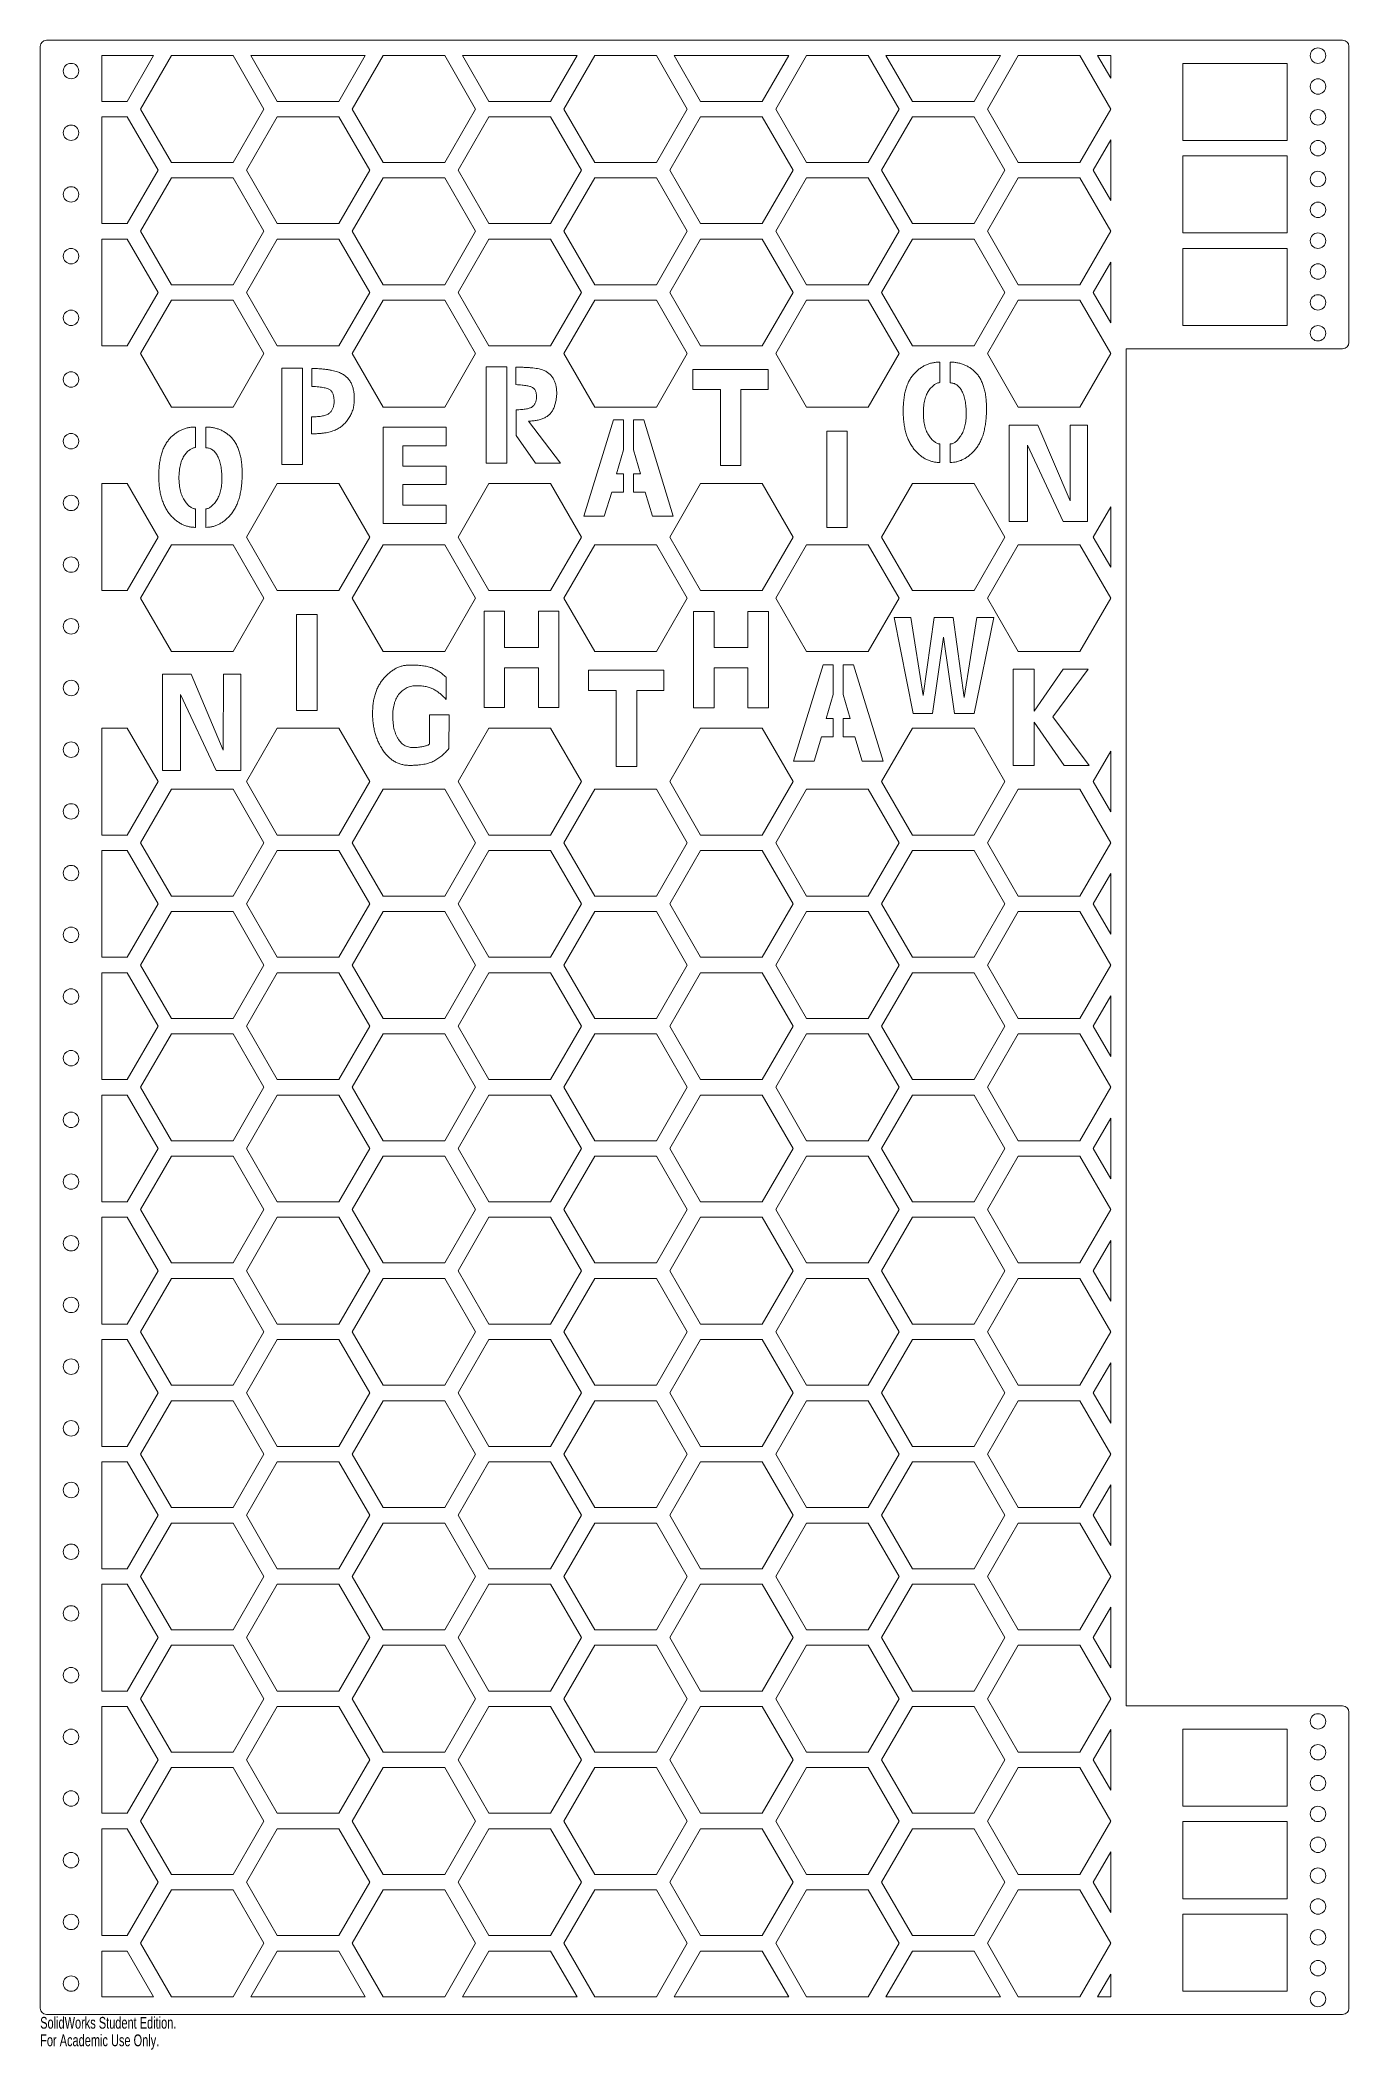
# Model space of a CAD drawing. Header units: inches. Extents: x -7.6 to 13.6, y -28 to 4.5.
import ezdxf

# ---------------------------------------------------------------- set-up
doc = ezdxf.new("R2010")
doc.units = ezdxf.units.IN
doc.header["$MEASUREMENT"] = 0
doc.styles.add('SLDTEXTSTYLE0', font='TXT', dxfattribs={"width": 0.7})

msp = doc.modelspace()

# ---------------------------------------------------------------- texts
at = {"color": 7, "linetype": 'Continuous', "char_height": 0.1903, "attachment_point": 1, "style": 'SLDTEXTSTYLE0'}
for s, insert in [('SolidWorks Student Edition.', (-7.585, -27.497)), ('For Academic Use Only.', (-7.585, -27.782))]:
    msp.add_mtext(s, dxfattribs=dict(at, insert=insert))

# ---------------------------------------------------------------- linework, layer by layer
at = {"color": 7, "linetype": 'Continuous', "lineweight": 15}
for p, q in [((-7.585, -27.357), (-7.585, 4.443)), ((13.536, 4.543), (-7.485, 4.543)), ((-5.746, 4.293), (-6.585, 4.293)), ((-6.585, 3.552), (-6.585, 4.293)), ((-6.174, 3.552), (-5.746, 4.293)), ((-5.457, 4.293), (-5.957, 3.427)), ((-4.457, 4.293), (-5.457, 4.293)), ((-3.957, 3.427), (-4.457, 4.293)), ((-4.169, 4.293), (-3.741, 3.552)), ((-2.313, 4.293), (-4.169, 4.293)), ((-2.741, 3.552), (-2.313, 4.293)), ((-2.024, 4.293), (-2.524, 3.427)), ((-1.024, 4.293), (-2.024, 4.293)), ((-0.524, 3.427), (-1.024, 4.293)), ((-0.736, 4.293), (-0.308, 3.552)), ((1.12, 4.293), (-0.736, 4.293)), ((0.692, 3.552), (1.12, 4.293)), ((1.409, 4.293), (0.909, 3.427)), ((2.409, 4.293), (1.409, 4.293)), ((2.909, 3.427), (2.409, 4.293)), ((2.697, 4.293), (3.125, 3.552)), ((4.553, 4.293), (2.697, 4.293)), ((4.125, 3.552), (4.553, 4.293)), ((4.842, 4.293), (4.342, 3.427)), ((5.842, 4.293), (4.842, 4.293)), ((6.342, 3.427), (5.842, 4.293)), ((6.13, 4.293), (6.558, 3.552)), ((7.986, 4.293), (6.13, 4.293)), ((7.558, 3.552), (7.986, 4.293)), ((8.275, 4.293), (7.775, 3.427)), ((9.275, 4.293), (8.275, 4.293)), ((9.775, 3.427), (9.275, 4.293)), ((9.563, 4.293), (9.775, 3.927)), ((9.775, 4.293), (9.563, 4.293)), ((9.775, 3.927), (9.775, 4.293)), ((13.636, -0.357), (13.636, 4.443)), ((12.636, 4.168), (10.942, 4.168)), ((10.942, 4.168), (10.942, 2.918)), ((12.636, 2.918), (12.636, 4.168)), ((-6.585, 3.552), (-6.174, 3.552)), ((-6.174, 3.302), (-6.585, 3.302)), ((-6.585, 1.57), (-6.585, 3.302)), ((-5.674, 2.436), (-6.174, 3.302)), ((-5.957, 3.427), (-5.457, 2.561)), ((-4.457, 2.561), (-3.957, 3.427)), ((-3.741, 3.302), (-4.241, 2.436)), ((-3.741, 3.552), (-2.741, 3.552)), ((-2.741, 3.302), (-3.741, 3.302)), ((-2.241, 2.436), (-2.741, 3.302)), ((-2.524, 3.427), (-2.024, 2.561)), ((-1.024, 2.561), (-0.524, 3.427)), ((-0.308, 3.302), (-0.808, 2.436)), ((-0.308, 3.552), (0.692, 3.552)), ((0.692, 3.302), (-0.308, 3.302)), ((1.192, 2.436), (0.692, 3.302)), ((0.909, 3.427), (1.409, 2.561)), ((2.409, 2.561), (2.909, 3.427)), ((3.125, 3.302), (2.625, 2.436)), ((3.125, 3.552), (4.125, 3.552)), ((4.125, 3.302), (3.125, 3.302)), ((4.625, 2.436), (4.125, 3.302)), ((4.342, 3.427), (4.842, 2.561)), ((5.842, 2.561), (6.342, 3.427)), ((6.558, 3.302), (6.058, 2.436)), ((6.558, 3.552), (7.558, 3.552)), ((7.558, 3.302), (6.558, 3.302)), ((8.058, 2.436), (7.558, 3.302)), ((7.775, 3.427), (8.275, 2.561)), ((9.275, 2.561), (9.775, 3.427)), ((9.775, 2.927), (9.491, 2.436)), ((9.775, 1.945), (9.775, 2.927)), ((10.942, 2.918), (12.636, 2.918)), ((12.636, 2.668), (10.942, 2.668)), ((10.942, 2.668), (10.942, 1.418)), ((12.636, 1.418), (12.636, 2.668)), ((-6.174, 1.57), (-5.674, 2.436)), ((-5.457, 2.311), (-5.957, 1.445)), ((-5.457, 2.561), (-4.457, 2.561)), ((-4.457, 2.311), (-5.457, 2.311)), ((-3.957, 1.445), (-4.457, 2.311)), ((-4.241, 2.436), (-3.741, 1.57)), ((-2.741, 1.57), (-2.241, 2.436)), ((-2.024, 2.311), (-2.524, 1.445)), ((-2.024, 2.561), (-1.024, 2.561)), ((-1.024, 2.311), (-2.024, 2.311)), ((-0.524, 1.445), (-1.024, 2.311)), ((-0.808, 2.436), (-0.308, 1.57)), ((0.692, 1.57), (1.192, 2.436)), ((1.409, 2.311), (0.909, 1.445)), ((1.409, 2.561), (2.409, 2.561)), ((2.409, 2.311), (1.409, 2.311)), ((2.909, 1.445), (2.409, 2.311)), ((2.625, 2.436), (3.125, 1.57)), ((4.125, 1.57), (4.625, 2.436)), ((4.842, 2.311), (4.342, 1.445)), ((4.842, 2.561), (5.842, 2.561)), ((5.842, 2.311), (4.842, 2.311)), ((6.342, 1.445), (5.842, 2.311)), ((6.058, 2.436), (6.558, 1.57)), ((7.558, 1.57), (8.058, 2.436)), ((8.275, 2.311), (7.775, 1.445)), ((8.275, 2.561), (9.275, 2.561)), ((9.275, 2.311), (8.275, 2.311)), ((9.775, 1.445), (9.275, 2.311)), ((9.491, 2.436), (9.775, 1.945)), ((-6.585, 1.57), (-6.174, 1.57)), ((-6.174, 1.32), (-6.585, 1.32)), ((-6.585, -0.412), (-6.585, 1.32)), ((-5.674, 0.454), (-6.174, 1.32)), ((-5.957, 1.445), (-5.457, 0.579)), ((-4.457, 0.579), (-3.957, 1.445)), ((-3.741, 1.32), (-4.241, 0.454)), ((-3.741, 1.57), (-2.741, 1.57)), ((-2.741, 1.32), (-3.741, 1.32)), ((-2.241, 0.454), (-2.741, 1.32)), ((-2.524, 1.445), (-2.024, 0.579)), ((-1.024, 0.579), (-0.524, 1.445)), ((-0.308, 1.32), (-0.808, 0.454)), ((-0.308, 1.57), (0.692, 1.57)), ((0.692, 1.32), (-0.308, 1.32)), ((1.192, 0.454), (0.692, 1.32)), ((0.909, 1.445), (1.409, 0.579)), ((2.409, 0.579), (2.909, 1.445)), ((3.125, 1.32), (2.625, 0.454)), ((3.125, 1.57), (4.125, 1.57)), ((4.125, 1.32), (3.125, 1.32)), ((4.625, 0.454), (4.125, 1.32)), ((4.342, 1.445), (4.842, 0.579)), ((5.842, 0.579), (6.342, 1.445)), ((6.558, 1.32), (6.058, 0.454)), ((6.558, 1.57), (7.558, 1.57)), ((7.558, 1.32), (6.558, 1.32)), ((8.058, 0.454), (7.558, 1.32)), ((7.775, 1.445), (8.275, 0.579)), ((9.275, 0.579), (9.775, 1.445)), ((10.942, 1.418), (12.636, 1.418)), ((12.636, 1.168), (10.942, 1.168)), ((10.942, 1.168), (10.942, -0.082)), ((12.636, -0.082), (12.636, 1.168)), ((9.775, 0.945), (9.491, 0.454)), ((9.775, -0.037), (9.775, 0.945)), ((-6.174, -0.412), (-5.674, 0.454)), ((-5.457, 0.329), (-5.957, -0.537)), ((-5.457, 0.579), (-4.457, 0.579)), ((-4.457, 0.329), (-5.457, 0.329)), ((-3.957, -0.537), (-4.457, 0.329)), ((-4.241, 0.454), (-3.741, -0.412)), ((-2.741, -0.412), (-2.241, 0.454)), ((-2.024, 0.329), (-2.524, -0.537)), ((-2.024, 0.579), (-1.024, 0.579)), ((-1.024, 0.329), (-2.024, 0.329)), ((-0.524, -0.537), (-1.024, 0.329)), ((-0.808, 0.454), (-0.308, -0.412)), ((0.692, -0.412), (1.192, 0.454)), ((1.409, 0.329), (0.909, -0.537)), ((1.409, 0.579), (2.409, 0.579)), ((2.409, 0.329), (1.409, 0.329)), ((2.909, -0.537), (2.409, 0.329)), ((2.625, 0.454), (3.125, -0.412)), ((4.125, -0.412), (4.625, 0.454)), ((4.842, 0.329), (4.342, -0.537)), ((4.842, 0.579), (5.842, 0.579)), ((5.842, 0.329), (4.842, 0.329)), ((6.342, -0.537), (5.842, 0.329)), ((6.058, 0.454), (6.558, -0.412)), ((7.558, -0.412), (8.058, 0.454)), ((8.275, 0.329), (7.775, -0.537)), ((8.275, 0.579), (9.275, 0.579)), ((9.275, 0.329), (8.275, 0.329)), ((9.775, -0.537), (9.275, 0.329)), ((9.491, 0.454), (9.775, -0.037)), ((10.942, -0.082), (12.636, -0.082)), ((-6.585, -0.412), (-6.174, -0.412)), ((-5.957, -0.537), (-5.457, -1.403)), ((-4.457, -1.403), (-3.957, -0.537)), ((-3.741, -0.412), (-2.741, -0.412)), ((-2.524, -0.537), (-2.024, -1.403)), ((-1.024, -1.403), (-0.524, -0.537)), ((-0.308, -0.412), (0.692, -0.412)), ((0.909, -0.537), (1.409, -1.403)), ((2.409, -1.403), (2.909, -0.537)), ((3.125, -0.412), (4.125, -0.412)), ((4.342, -0.537), (4.842, -1.403)), ((5.842, -1.403), (6.342, -0.537)), ((6.558, -0.412), (7.558, -0.412)), ((7.775, -0.537), (8.275, -1.403)), ((9.275, -1.403), (9.775, -0.537)), ((10.025, -0.457), (13.536, -0.457)), ((10.025, -0.457), (10.025, -22.457)), ((-3.666, -2.334), (-3.666, -0.773)), ((-3.666, -0.773), (-3.333, -0.773)), ((-3.333, -0.773), (-3.333, -2.334)), ((-3.181, -1.07), (-3.181, -0.776)), ((-0.351, -0.751), (-0.018, -0.751)), ((-0.351, -2.311), (-0.351, -0.751)), ((-0.018, -0.751), (-0.018, -2.311)), ((0.129, -1.039), (0.129, -0.758)), ((2.999, -0.792), (4.22, -0.792)), ((2.999, -1.117), (2.999, -0.792)), ((4.22, -0.792), (4.22, -1.117)), ((7.006, -0.675), (7.006, -1.007)), ((7.17, -1.012), (7.17, -0.675)), ((3.446, -1.117), (2.999, -1.117)), ((3.446, -2.352), (3.446, -1.117)), ((3.778, -1.117), (3.778, -2.352)), ((4.22, -1.117), (3.778, -1.117)), ((-5.457, -1.403), (-4.457, -1.403)), ((-3.186, -1.838), (-3.186, -1.562)), ((-2.024, -1.403), (-1.024, -1.403)), ((0.131, -1.865), (0.131, -1.446)), ((1.231, -3.174), (1.711, -1.613)), ((1.409, -1.403), (2.409, -1.403)), ((1.711, -1.613), (1.872, -1.613)), ((1.872, -1.613), (1.872, -2.095)), ((2.036, -2.097), (2.036, -1.613)), ((2.036, -1.613), (2.205, -1.613)), ((2.205, -1.613), (2.682, -3.174)), ((4.842, -1.403), (5.842, -1.403)), ((8.275, -1.403), (9.275, -1.403)), ((-5.065, -1.727), (-5.065, -2.059)), ((-4.901, -2.064), (-4.901, -1.727)), ((-2.021, -1.729), (-1.003, -1.729)), ((-2.021, -3.289), (-2.021, -1.729)), ((-1.003, -1.729), (-1.003, -2.032)), ((0.447, -2.311), (0.131, -1.865)), ((0.335, -1.631), (0.854, -2.311)), ((5.169, -1.794), (5.501, -1.794)), ((5.169, -3.354), (5.169, -1.794)), ((5.501, -1.794), (5.501, -3.354)), ((8.13, -1.696), (8.594, -1.696)), ((8.13, -3.256), (8.13, -1.696)), ((8.594, -1.696), (9.116, -2.922)), ((9.116, -2.922), (9.118, -1.696)), ((9.118, -1.696), (9.399, -1.696)), ((9.399, -1.696), (9.399, -3.256)), ((-1.703, -2.032), (-1.703, -2.363)), ((-1.003, -2.032), (-1.703, -2.032)), ((1.872, -2.095), (1.758, -2.486)), ((2.148, -2.486), (2.036, -2.097)), ((7.006, -2.002), (7.006, -2.301)), ((7.17, -2.301), (7.17, -2.002)), ((8.425, -2.021), (8.425, -3.256)), ((9.001, -3.256), (8.425, -2.021)), ((-3.333, -2.334), (-3.666, -2.334)), ((-1.703, -2.363), (-1.003, -2.363)), ((-1.003, -2.363), (-1.003, -2.661)), ((-0.018, -2.311), (-0.351, -2.311)), ((0.854, -2.311), (0.447, -2.311)), ((1.758, -2.486), (1.872, -2.486)), ((1.872, -2.486), (1.872, -2.783)), ((2.036, -2.486), (2.148, -2.486)), ((2.036, -2.783), (2.036, -2.486)), ((3.778, -2.352), (3.446, -2.352)), ((-6.174, -2.644), (-6.585, -2.644)), ((-6.585, -4.376), (-6.585, -2.644)), ((-5.674, -3.51), (-6.174, -2.644)), ((-3.741, -2.644), (-4.241, -3.51)), ((-2.741, -2.644), (-3.741, -2.644)), ((-2.241, -3.51), (-2.741, -2.644)), ((-1.703, -2.661), (-1.703, -2.992)), ((-1.003, -2.661), (-1.703, -2.661)), ((-0.308, -2.644), (-0.808, -3.51)), ((0.692, -2.644), (-0.308, -2.644)), ((1.192, -3.51), (0.692, -2.644)), ((1.683, -2.783), (1.563, -3.174)), ((1.872, -2.783), (1.683, -2.783)), ((2.226, -2.783), (2.036, -2.783)), ((2.343, -3.174), (2.226, -2.783)), ((3.125, -2.644), (2.625, -3.51)), ((4.125, -2.644), (3.125, -2.644)), ((4.625, -3.51), (4.125, -2.644)), ((6.558, -2.644), (6.058, -3.51)), ((7.558, -2.644), (6.558, -2.644)), ((8.058, -3.51), (7.558, -2.644)), ((-5.065, -3.054), (-5.065, -3.354)), ((-4.901, -3.354), (-4.901, -3.054)), ((-1.703, -2.992), (-1.003, -2.992)), ((-1.003, -2.992), (-1.003, -3.289)), ((1.563, -3.174), (1.231, -3.174)), ((2.682, -3.174), (2.343, -3.174)), ((8.425, -3.256), (8.13, -3.256)), ((9.399, -3.256), (9.001, -3.256)), ((9.775, -3.019), (9.491, -3.51)), ((9.775, -4.001), (9.775, -3.019)), ((-6.174, -4.376), (-5.674, -3.51)), ((-4.241, -3.51), (-3.741, -4.376)), ((-2.741, -4.376), (-2.241, -3.51)), ((-1.003, -3.289), (-2.021, -3.289)), ((-0.808, -3.51), (-0.308, -4.376)), ((0.692, -4.376), (1.192, -3.51)), ((2.625, -3.51), (3.125, -4.376)), ((4.125, -4.376), (4.625, -3.51)), ((5.501, -3.354), (5.169, -3.354)), ((6.058, -3.51), (6.558, -4.376)), ((7.558, -4.376), (8.058, -3.51)), ((9.491, -3.51), (9.775, -4.001)), ((-5.457, -3.635), (-5.957, -4.501)), ((-4.457, -3.635), (-5.457, -3.635)), ((-3.957, -4.501), (-4.457, -3.635)), ((-2.024, -3.635), (-2.524, -4.501)), ((-1.024, -3.635), (-2.024, -3.635)), ((-0.524, -4.501), (-1.024, -3.635)), ((1.409, -3.635), (0.909, -4.501)), ((2.409, -3.635), (1.409, -3.635)), ((2.909, -4.501), (2.409, -3.635)), ((4.842, -3.635), (4.342, -4.501)), ((5.842, -3.635), (4.842, -3.635)), ((6.342, -4.501), (5.842, -3.635)), ((8.275, -3.635), (7.775, -4.501)), ((9.275, -3.635), (8.275, -3.635)), ((9.775, -4.501), (9.275, -3.635)), ((-6.585, -4.376), (-6.174, -4.376)), ((-5.957, -4.501), (-5.457, -5.367)), ((-4.457, -5.367), (-3.957, -4.501)), ((-3.741, -4.376), (-2.741, -4.376)), ((-2.524, -4.501), (-2.024, -5.367)), ((-1.024, -5.367), (-0.524, -4.501)), ((-0.308, -4.376), (0.692, -4.376)), ((0.909, -4.501), (1.409, -5.367)), ((2.409, -5.367), (2.909, -4.501)), ((3.125, -4.376), (4.125, -4.376)), ((4.342, -4.501), (4.842, -5.367)), ((5.842, -5.367), (6.342, -4.501)), ((6.558, -4.376), (7.558, -4.376)), ((7.775, -4.501), (8.275, -5.367)), ((9.275, -5.367), (9.775, -4.501)), ((-3.429, -4.763), (-3.096, -4.763)), ((-3.429, -6.323), (-3.429, -4.763)), ((-3.096, -4.763), (-3.096, -6.323)), ((-0.387, -6.274), (-0.387, -4.714)), ((-0.387, -4.714), (-0.054, -4.714)), ((-0.054, -4.714), (-0.054, -5.299)), ((0.494, -4.714), (0.826, -4.714)), ((0.494, -5.299), (0.494, -4.714)), ((0.826, -4.714), (0.826, -6.274)), ((3.01, -6.276), (3.01, -4.716)), ((3.01, -4.716), (3.342, -4.716)), ((3.342, -4.716), (3.342, -5.301)), ((3.891, -4.716), (4.223, -4.716)), ((3.891, -5.301), (3.891, -4.716)), ((4.223, -4.716), (4.223, -6.276)), ((6.263, -4.812), (6.536, -4.812)), ((6.573, -6.373), (6.263, -4.812)), ((6.536, -4.812), (6.731, -6.08)), ((6.731, -6.08), (6.91, -4.812)), ((6.91, -4.812), (7.221, -4.812)), ((7.221, -4.812), (7.398, -6.113)), ((7.398, -6.113), (7.601, -4.812)), ((7.877, -4.812), (7.56, -6.373)), ((7.601, -4.812), (7.877, -4.812)), ((7.063, -5.135), (6.886, -6.373)), ((7.242, -6.373), (7.063, -5.135)), ((-5.457, -5.367), (-4.457, -5.367)), ((-2.024, -5.367), (-1.024, -5.367)), ((-0.054, -5.299), (0.494, -5.299)), ((1.409, -5.367), (2.409, -5.367)), ((3.342, -5.301), (3.891, -5.301)), ((4.842, -5.367), (5.842, -5.367)), ((8.275, -5.367), (9.275, -5.367)), ((-5.603, -5.735), (-5.139, -5.735)), ((-5.603, -7.296), (-5.603, -5.735)), ((-5.139, -5.735), (-4.618, -6.962)), ((-4.618, -6.962), (-4.615, -5.735)), ((-4.615, -5.735), (-4.334, -5.735)), ((-4.334, -5.735), (-4.334, -7.296)), ((-1.002, -5.781), (-1.002, -6.144)), ((-0.054, -5.629), (-0.054, -6.274)), ((0.494, -5.629), (-0.054, -5.629)), ((0.494, -6.274), (0.494, -5.629)), ((1.309, -5.67), (2.53, -5.67)), ((1.309, -5.995), (1.309, -5.67)), ((2.53, -5.67), (2.53, -5.995)), ((3.342, -5.631), (3.342, -6.276)), ((3.891, -5.631), (3.342, -5.631)), ((3.891, -6.276), (3.891, -5.631)), ((4.633, -7.141), (5.113, -5.581)), ((5.113, -5.581), (5.274, -5.581)), ((5.274, -5.581), (5.274, -6.063)), ((5.438, -6.065), (5.438, -5.581)), ((5.438, -5.581), (5.606, -5.581)), ((5.606, -5.581), (6.084, -7.141)), ((8.193, -5.651), (8.532, -5.651)), ((8.193, -7.211), (8.193, -5.651)), ((8.532, -6.331), (9.002, -5.651)), ((8.532, -5.651), (8.532, -6.331)), ((9.409, -5.651), (8.836, -6.427)), ((9.002, -5.651), (9.409, -5.651)), ((-5.308, -6.06), (-5.308, -7.296)), ((-4.732, -7.296), (-5.308, -6.06)), ((1.756, -5.995), (1.309, -5.995)), ((1.756, -7.23), (1.756, -5.995)), ((2.088, -5.995), (2.088, -7.23)), ((2.53, -5.995), (2.088, -5.995)), ((5.274, -6.063), (5.16, -6.453)), ((5.55, -6.453), (5.438, -6.065)), ((-3.096, -6.323), (-3.429, -6.323)), ((-1.274, -6.39), (-0.955, -6.39)), ((-1.274, -6.867), (-1.274, -6.39)), ((-0.955, -6.39), (-0.957, -6.937)), ((-0.054, -6.274), (-0.387, -6.274)), ((0.826, -6.274), (0.494, -6.274)), ((3.342, -6.276), (3.01, -6.276)), ((4.223, -6.276), (3.891, -6.276)), ((5.16, -6.453), (5.274, -6.453)), ((5.274, -6.453), (5.274, -6.751)), ((5.438, -6.453), (5.55, -6.453)), ((5.438, -6.751), (5.438, -6.453)), ((6.886, -6.373), (6.573, -6.373)), ((7.56, -6.373), (7.242, -6.373)), ((8.532, -6.509), (8.532, -7.211)), ((9.019, -7.211), (8.532, -6.509)), ((8.836, -6.427), (9.428, -7.211)), ((-6.174, -6.608), (-6.585, -6.608)), ((-6.585, -8.34), (-6.585, -6.608)), ((-5.674, -7.474), (-6.174, -6.608)), ((-3.741, -6.608), (-4.241, -7.474)), ((-2.741, -6.608), (-3.741, -6.608)), ((-2.241, -7.474), (-2.741, -6.608)), ((-0.308, -6.608), (-0.808, -7.474)), ((0.692, -6.608), (-0.308, -6.608)), ((1.192, -7.474), (0.692, -6.608)), ((3.125, -6.608), (2.625, -7.474)), ((4.125, -6.608), (3.125, -6.608)), ((4.625, -7.474), (4.125, -6.608)), ((5.085, -6.751), (4.965, -7.141)), ((5.274, -6.751), (5.085, -6.751)), ((5.627, -6.751), (5.438, -6.751)), ((5.745, -7.141), (5.627, -6.751)), ((6.558, -6.608), (6.058, -7.474)), ((7.558, -6.608), (6.558, -6.608)), ((8.058, -7.474), (7.558, -6.608)), ((4.965, -7.141), (4.633, -7.141)), ((6.084, -7.141), (5.745, -7.141)), ((9.775, -6.983), (9.491, -7.474)), ((9.775, -7.965), (9.775, -6.983)), ((-6.174, -8.34), (-5.674, -7.474)), ((-5.308, -7.296), (-5.603, -7.296)), ((-4.334, -7.296), (-4.732, -7.296)), ((-4.241, -7.474), (-3.741, -8.34)), ((-2.741, -8.34), (-2.241, -7.474)), ((-0.808, -7.474), (-0.308, -8.34)), ((0.692, -8.34), (1.192, -7.474)), ((2.088, -7.23), (1.756, -7.23)), ((2.625, -7.474), (3.125, -8.34)), ((4.125, -8.34), (4.625, -7.474)), ((6.058, -7.474), (6.558, -8.34)), ((7.558, -8.34), (8.058, -7.474)), ((8.532, -7.211), (8.193, -7.211)), ((9.428, -7.211), (9.019, -7.211)), ((9.491, -7.474), (9.775, -7.965)), ((-5.457, -7.599), (-5.957, -8.465)), ((-4.457, -7.599), (-5.457, -7.599)), ((-3.957, -8.465), (-4.457, -7.599)), ((-2.024, -7.599), (-2.524, -8.465)), ((-1.024, -7.599), (-2.024, -7.599)), ((-0.524, -8.465), (-1.024, -7.599)), ((1.409, -7.599), (0.909, -8.465)), ((2.409, -7.599), (1.409, -7.599)), ((2.909, -8.465), (2.409, -7.599)), ((4.842, -7.599), (4.342, -8.465)), ((5.842, -7.599), (4.842, -7.599)), ((6.342, -8.465), (5.842, -7.599)), ((8.275, -7.599), (7.775, -8.465)), ((9.275, -7.599), (8.275, -7.599)), ((9.775, -8.465), (9.275, -7.599)), ((-6.585, -8.34), (-6.174, -8.34)), ((-5.957, -8.465), (-5.457, -9.331)), ((-4.457, -9.331), (-3.957, -8.465)), ((-3.741, -8.34), (-2.741, -8.34)), ((-2.524, -8.465), (-2.024, -9.331)), ((-1.024, -9.331), (-0.524, -8.465)), ((-0.308, -8.34), (0.692, -8.34)), ((0.909, -8.465), (1.409, -9.331)), ((2.409, -9.331), (2.909, -8.465)), ((3.125, -8.34), (4.125, -8.34)), ((4.342, -8.465), (4.842, -9.331)), ((5.842, -9.331), (6.342, -8.465)), ((6.558, -8.34), (7.558, -8.34)), ((7.775, -8.465), (8.275, -9.331)), ((9.275, -9.331), (9.775, -8.465)), ((-6.174, -8.59), (-6.585, -8.59)), ((-6.585, -10.322), (-6.585, -8.59)), ((-5.674, -9.456), (-6.174, -8.59)), ((-3.741, -8.59), (-4.241, -9.456)), ((-2.741, -8.59), (-3.741, -8.59)), ((-2.241, -9.456), (-2.741, -8.59)), ((-0.308, -8.59), (-0.808, -9.456)), ((0.692, -8.59), (-0.308, -8.59)), ((1.192, -9.456), (0.692, -8.59)), ((3.125, -8.59), (2.625, -9.456)), ((4.125, -8.59), (3.125, -8.59)), ((4.625, -9.456), (4.125, -8.59)), ((6.558, -8.59), (6.058, -9.456)), ((7.558, -8.59), (6.558, -8.59)), ((8.058, -9.456), (7.558, -8.59)), ((9.775, -8.965), (9.491, -9.456)), ((9.775, -9.947), (9.775, -8.965)), ((-5.457, -9.331), (-4.457, -9.331)), ((-2.024, -9.331), (-1.024, -9.331)), ((1.409, -9.331), (2.409, -9.331)), ((4.842, -9.331), (5.842, -9.331)), ((8.275, -9.331), (9.275, -9.331)), ((-6.174, -10.322), (-5.674, -9.456)), ((-5.457, -9.581), (-5.957, -10.447)), ((-4.457, -9.581), (-5.457, -9.581)), ((-3.957, -10.447), (-4.457, -9.581)), ((-4.241, -9.456), (-3.741, -10.322)), ((-2.741, -10.322), (-2.241, -9.456)), ((-2.024, -9.581), (-2.524, -10.447)), ((-1.024, -9.581), (-2.024, -9.581)), ((-0.524, -10.447), (-1.024, -9.581)), ((-0.808, -9.456), (-0.308, -10.322)), ((0.692, -10.322), (1.192, -9.456)), ((1.409, -9.581), (0.909, -10.447)), ((2.409, -9.581), (1.409, -9.581)), ((2.909, -10.447), (2.409, -9.581)), ((2.625, -9.456), (3.125, -10.322)), ((4.125, -10.322), (4.625, -9.456)), ((4.842, -9.581), (4.342, -10.447)), ((5.842, -9.581), (4.842, -9.581)), ((6.342, -10.447), (5.842, -9.581)), ((6.058, -9.456), (6.558, -10.322)), ((7.558, -10.322), (8.058, -9.456)), ((8.275, -9.581), (7.775, -10.447)), ((9.275, -9.581), (8.275, -9.581)), ((9.775, -10.447), (9.275, -9.581)), ((9.491, -9.456), (9.775, -9.947)), ((-6.585, -10.322), (-6.174, -10.322)), ((-3.741, -10.322), (-2.741, -10.322)), ((-0.308, -10.322), (0.692, -10.322)), ((3.125, -10.322), (4.125, -10.322)), ((6.558, -10.322), (7.558, -10.322)), ((-6.174, -10.572), (-6.585, -10.572)), ((-6.585, -12.304), (-6.585, -10.572)), ((-5.674, -11.438), (-6.174, -10.572)), ((-5.957, -10.447), (-5.457, -11.313)), ((-4.457, -11.313), (-3.957, -10.447)), ((-3.741, -10.572), (-4.241, -11.438)), ((-2.741, -10.572), (-3.741, -10.572)), ((-2.241, -11.438), (-2.741, -10.572)), ((-2.524, -10.447), (-2.024, -11.313)), ((-1.024, -11.313), (-0.524, -10.447)), ((-0.308, -10.572), (-0.808, -11.438)), ((0.692, -10.572), (-0.308, -10.572)), ((1.192, -11.438), (0.692, -10.572)), ((0.909, -10.447), (1.409, -11.313)), ((2.409, -11.313), (2.909, -10.447)), ((3.125, -10.572), (2.625, -11.438)), ((4.125, -10.572), (3.125, -10.572)), ((4.625, -11.438), (4.125, -10.572)), ((4.342, -10.447), (4.842, -11.313)), ((5.842, -11.313), (6.342, -10.447)), ((6.558, -10.572), (6.058, -11.438)), ((7.558, -10.572), (6.558, -10.572)), ((8.058, -11.438), (7.558, -10.572)), ((7.775, -10.447), (8.275, -11.313)), ((9.275, -11.313), (9.775, -10.447)), ((9.775, -10.947), (9.491, -11.438)), ((9.775, -11.929), (9.775, -10.947)), ((-5.457, -11.313), (-4.457, -11.313)), ((-2.024, -11.313), (-1.024, -11.313)), ((1.409, -11.313), (2.409, -11.313)), ((4.842, -11.313), (5.842, -11.313)), ((8.275, -11.313), (9.275, -11.313)), ((-6.174, -12.304), (-5.674, -11.438)), ((-5.457, -11.563), (-5.957, -12.429)), ((-4.457, -11.563), (-5.457, -11.563)), ((-3.957, -12.429), (-4.457, -11.563)), ((-4.241, -11.438), (-3.741, -12.304)), ((-2.741, -12.304), (-2.241, -11.438)), ((-2.024, -11.563), (-2.524, -12.429)), ((-1.024, -11.563), (-2.024, -11.563)), ((-0.524, -12.429), (-1.024, -11.563)), ((-0.808, -11.438), (-0.308, -12.304)), ((0.692, -12.304), (1.192, -11.438)), ((1.409, -11.563), (0.909, -12.429)), ((2.409, -11.563), (1.409, -11.563)), ((2.909, -12.429), (2.409, -11.563)), ((2.625, -11.438), (3.125, -12.304)), ((4.125, -12.304), (4.625, -11.438)), ((4.842, -11.563), (4.342, -12.429)), ((5.842, -11.563), (4.842, -11.563)), ((6.342, -12.429), (5.842, -11.563)), ((6.058, -11.438), (6.558, -12.304)), ((7.558, -12.304), (8.058, -11.438)), ((8.275, -11.563), (7.775, -12.429)), ((9.275, -11.563), (8.275, -11.563)), ((9.775, -12.429), (9.275, -11.563)), ((9.491, -11.438), (9.775, -11.929)), ((-6.585, -12.304), (-6.174, -12.304)), ((-3.741, -12.304), (-2.741, -12.304)), ((-0.308, -12.304), (0.692, -12.304)), ((3.125, -12.304), (4.125, -12.304)), ((6.558, -12.304), (7.558, -12.304)), ((-6.174, -12.554), (-6.585, -12.554)), ((-6.585, -14.286), (-6.585, -12.554)), ((-5.674, -13.42), (-6.174, -12.554)), ((-5.957, -12.429), (-5.457, -13.295)), ((-4.457, -13.295), (-3.957, -12.429)), ((-3.741, -12.554), (-4.241, -13.42)), ((-2.741, -12.554), (-3.741, -12.554)), ((-2.241, -13.42), (-2.741, -12.554)), ((-2.524, -12.429), (-2.024, -13.295)), ((-1.024, -13.295), (-0.524, -12.429)), ((-0.308, -12.554), (-0.808, -13.42)), ((0.692, -12.554), (-0.308, -12.554)), ((1.192, -13.42), (0.692, -12.554)), ((0.909, -12.429), (1.409, -13.295)), ((2.409, -13.295), (2.909, -12.429)), ((3.125, -12.554), (2.625, -13.42)), ((4.125, -12.554), (3.125, -12.554)), ((4.625, -13.42), (4.125, -12.554)), ((4.342, -12.429), (4.842, -13.295)), ((5.842, -13.295), (6.342, -12.429)), ((6.558, -12.554), (6.058, -13.42)), ((7.558, -12.554), (6.558, -12.554)), ((8.058, -13.42), (7.558, -12.554)), ((7.775, -12.429), (8.275, -13.295)), ((9.275, -13.295), (9.775, -12.429)), ((9.775, -12.929), (9.491, -13.42)), ((9.775, -13.911), (9.775, -12.929)), ((-5.457, -13.295), (-4.457, -13.295)), ((-2.024, -13.295), (-1.024, -13.295)), ((1.409, -13.295), (2.409, -13.295)), ((4.842, -13.295), (5.842, -13.295)), ((8.275, -13.295), (9.275, -13.295)), ((-6.174, -14.286), (-5.674, -13.42)), ((-5.457, -13.545), (-5.957, -14.411)), ((-4.457, -13.545), (-5.457, -13.545)), ((-3.957, -14.411), (-4.457, -13.545)), ((-4.241, -13.42), (-3.741, -14.286)), ((-2.741, -14.286), (-2.241, -13.42)), ((-2.024, -13.545), (-2.524, -14.411)), ((-1.024, -13.545), (-2.024, -13.545)), ((-0.524, -14.411), (-1.024, -13.545)), ((-0.808, -13.42), (-0.308, -14.286)), ((0.692, -14.286), (1.192, -13.42)), ((1.409, -13.545), (0.909, -14.411)), ((2.409, -13.545), (1.409, -13.545)), ((2.909, -14.411), (2.409, -13.545)), ((2.625, -13.42), (3.125, -14.286)), ((4.125, -14.286), (4.625, -13.42)), ((4.842, -13.545), (4.342, -14.411)), ((5.842, -13.545), (4.842, -13.545)), ((6.342, -14.411), (5.842, -13.545)), ((6.058, -13.42), (6.558, -14.286)), ((7.558, -14.286), (8.058, -13.42)), ((8.275, -13.545), (7.775, -14.411)), ((9.275, -13.545), (8.275, -13.545)), ((9.775, -14.411), (9.275, -13.545)), ((9.491, -13.42), (9.775, -13.911)), ((-6.585, -14.286), (-6.174, -14.286)), ((-3.741, -14.286), (-2.741, -14.286)), ((-0.308, -14.286), (0.692, -14.286)), ((3.125, -14.286), (4.125, -14.286)), ((6.558, -14.286), (7.558, -14.286)), ((-6.174, -14.536), (-6.585, -14.536)), ((-6.585, -16.268), (-6.585, -14.536)), ((-5.674, -15.402), (-6.174, -14.536)), ((-5.957, -14.411), (-5.457, -15.277)), ((-4.457, -15.277), (-3.957, -14.411)), ((-3.741, -14.536), (-4.241, -15.402)), ((-2.741, -14.536), (-3.741, -14.536)), ((-2.241, -15.402), (-2.741, -14.536)), ((-2.524, -14.411), (-2.024, -15.277)), ((-1.024, -15.277), (-0.524, -14.411)), ((-0.308, -14.536), (-0.808, -15.402)), ((0.692, -14.536), (-0.308, -14.536)), ((1.192, -15.402), (0.692, -14.536)), ((0.909, -14.411), (1.409, -15.277)), ((2.409, -15.277), (2.909, -14.411)), ((3.125, -14.536), (2.625, -15.402)), ((4.125, -14.536), (3.125, -14.536)), ((4.625, -15.402), (4.125, -14.536)), ((4.342, -14.411), (4.842, -15.277)), ((5.842, -15.277), (6.342, -14.411)), ((6.558, -14.536), (6.058, -15.402)), ((7.558, -14.536), (6.558, -14.536)), ((8.058, -15.402), (7.558, -14.536)), ((7.775, -14.411), (8.275, -15.277)), ((9.275, -15.277), (9.775, -14.411)), ((9.775, -14.911), (9.491, -15.402)), ((9.775, -15.893), (9.775, -14.911)), ((-5.457, -15.277), (-4.457, -15.277)), ((-2.024, -15.277), (-1.024, -15.277)), ((1.409, -15.277), (2.409, -15.277)), ((4.842, -15.277), (5.842, -15.277)), ((8.275, -15.277), (9.275, -15.277)), ((-6.174, -16.268), (-5.674, -15.402)), ((-5.457, -15.527), (-5.957, -16.393)), ((-4.457, -15.527), (-5.457, -15.527)), ((-3.957, -16.393), (-4.457, -15.527)), ((-4.241, -15.402), (-3.741, -16.268)), ((-2.741, -16.268), (-2.241, -15.402)), ((-2.024, -15.527), (-2.524, -16.393)), ((-1.024, -15.527), (-2.024, -15.527)), ((-0.524, -16.393), (-1.024, -15.527)), ((-0.808, -15.402), (-0.308, -16.268)), ((0.692, -16.268), (1.192, -15.402)), ((1.409, -15.527), (0.909, -16.393)), ((2.409, -15.527), (1.409, -15.527)), ((2.909, -16.393), (2.409, -15.527)), ((2.625, -15.402), (3.125, -16.268)), ((4.125, -16.268), (4.625, -15.402)), ((4.842, -15.527), (4.342, -16.393)), ((5.842, -15.527), (4.842, -15.527)), ((6.342, -16.393), (5.842, -15.527)), ((6.058, -15.402), (6.558, -16.268)), ((7.558, -16.268), (8.058, -15.402)), ((8.275, -15.527), (7.775, -16.393)), ((9.275, -15.527), (8.275, -15.527)), ((9.775, -16.393), (9.275, -15.527)), ((9.491, -15.402), (9.775, -15.893)), ((-6.585, -16.268), (-6.174, -16.268)), ((-3.741, -16.268), (-2.741, -16.268)), ((-0.308, -16.268), (0.692, -16.268)), ((3.125, -16.268), (4.125, -16.268)), ((6.558, -16.268), (7.558, -16.268)), ((-6.174, -16.518), (-6.585, -16.518)), ((-6.585, -18.25), (-6.585, -16.518)), ((-5.674, -17.384), (-6.174, -16.518)), ((-5.957, -16.393), (-5.457, -17.259)), ((-4.457, -17.259), (-3.957, -16.393)), ((-3.741, -16.518), (-4.241, -17.384)), ((-2.741, -16.518), (-3.741, -16.518)), ((-2.241, -17.384), (-2.741, -16.518)), ((-2.524, -16.393), (-2.024, -17.259)), ((-1.024, -17.259), (-0.524, -16.393)), ((-0.308, -16.518), (-0.808, -17.384)), ((0.692, -16.518), (-0.308, -16.518)), ((1.192, -17.384), (0.692, -16.518)), ((0.909, -16.393), (1.409, -17.259)), ((2.409, -17.259), (2.909, -16.393)), ((3.125, -16.518), (2.625, -17.384)), ((4.125, -16.518), (3.125, -16.518)), ((4.625, -17.384), (4.125, -16.518)), ((4.342, -16.393), (4.842, -17.259)), ((5.842, -17.259), (6.342, -16.393)), ((6.558, -16.518), (6.058, -17.384)), ((7.558, -16.518), (6.558, -16.518)), ((8.058, -17.384), (7.558, -16.518)), ((7.775, -16.393), (8.275, -17.259)), ((9.275, -17.259), (9.775, -16.393)), ((9.775, -16.893), (9.491, -17.384)), ((9.775, -17.875), (9.775, -16.893)), ((-5.457, -17.259), (-4.457, -17.259)), ((-2.024, -17.259), (-1.024, -17.259)), ((1.409, -17.259), (2.409, -17.259)), ((4.842, -17.259), (5.842, -17.259)), ((8.275, -17.259), (9.275, -17.259)), ((-6.174, -18.25), (-5.674, -17.384)), ((-5.457, -17.509), (-5.957, -18.375)), ((-4.457, -17.509), (-5.457, -17.509)), ((-3.957, -18.375), (-4.457, -17.509)), ((-4.241, -17.384), (-3.741, -18.25)), ((-2.741, -18.25), (-2.241, -17.384)), ((-2.024, -17.509), (-2.524, -18.375)), ((-1.024, -17.509), (-2.024, -17.509)), ((-0.524, -18.375), (-1.024, -17.509)), ((-0.808, -17.384), (-0.308, -18.25)), ((0.692, -18.25), (1.192, -17.384)), ((1.409, -17.509), (0.909, -18.375)), ((2.409, -17.509), (1.409, -17.509)), ((2.909, -18.375), (2.409, -17.509)), ((2.625, -17.384), (3.125, -18.25)), ((4.125, -18.25), (4.625, -17.384)), ((4.842, -17.509), (4.342, -18.375)), ((5.842, -17.509), (4.842, -17.509)), ((6.342, -18.375), (5.842, -17.509)), ((6.058, -17.384), (6.558, -18.25)), ((7.558, -18.25), (8.058, -17.384)), ((8.275, -17.509), (7.775, -18.375)), ((9.275, -17.509), (8.275, -17.509)), ((9.775, -18.375), (9.275, -17.509)), ((9.491, -17.384), (9.775, -17.875)), ((-6.585, -18.25), (-6.174, -18.25)), ((-6.174, -18.5), (-6.585, -18.5)), ((-6.585, -20.233), (-6.585, -18.5)), ((-5.674, -19.367), (-6.174, -18.5)), ((-5.957, -18.375), (-5.457, -19.242)), ((-4.457, -19.242), (-3.957, -18.375)), ((-3.741, -18.5), (-4.241, -19.367)), ((-3.741, -18.25), (-2.741, -18.25)), ((-2.741, -18.5), (-3.741, -18.5)), ((-2.241, -19.367), (-2.741, -18.5)), ((-2.524, -18.375), (-2.024, -19.242)), ((-1.024, -19.242), (-0.524, -18.375)), ((-0.308, -18.5), (-0.808, -19.367)), ((-0.308, -18.25), (0.692, -18.25)), ((0.692, -18.5), (-0.308, -18.5)), ((1.192, -19.367), (0.692, -18.5)), ((0.909, -18.375), (1.409, -19.242)), ((2.409, -19.242), (2.909, -18.375)), ((3.125, -18.5), (2.625, -19.367)), ((3.125, -18.25), (4.125, -18.25)), ((4.125, -18.5), (3.125, -18.5)), ((4.625, -19.367), (4.125, -18.5)), ((4.342, -18.375), (4.842, -19.242)), ((5.842, -19.242), (6.342, -18.375)), ((6.558, -18.5), (6.058, -19.367)), ((6.558, -18.25), (7.558, -18.25)), ((7.558, -18.5), (6.558, -18.5)), ((8.058, -19.367), (7.558, -18.5)), ((7.775, -18.375), (8.275, -19.242)), ((9.275, -19.242), (9.775, -18.375)), ((9.775, -18.875), (9.491, -19.367)), ((9.775, -19.858), (9.775, -18.875)), ((-6.174, -20.233), (-5.674, -19.367)), ((-5.457, -19.492), (-5.957, -20.358)), ((-5.457, -19.242), (-4.457, -19.242)), ((-4.457, -19.492), (-5.457, -19.492)), ((-3.957, -20.358), (-4.457, -19.492)), ((-4.241, -19.367), (-3.741, -20.233)), ((-2.741, -20.233), (-2.241, -19.367)), ((-2.024, -19.492), (-2.524, -20.358)), ((-2.024, -19.242), (-1.024, -19.242)), ((-1.024, -19.492), (-2.024, -19.492)), ((-0.524, -20.358), (-1.024, -19.492)), ((-0.808, -19.367), (-0.308, -20.233)), ((0.692, -20.233), (1.192, -19.367)), ((1.409, -19.492), (0.909, -20.358)), ((1.409, -19.242), (2.409, -19.242)), ((2.409, -19.492), (1.409, -19.492)), ((2.909, -20.358), (2.409, -19.492)), ((2.625, -19.367), (3.125, -20.233)), ((4.125, -20.233), (4.625, -19.367)), ((4.842, -19.492), (4.342, -20.358)), ((4.842, -19.242), (5.842, -19.242)), ((5.842, -19.492), (4.842, -19.492)), ((6.342, -20.358), (5.842, -19.492)), ((6.058, -19.367), (6.558, -20.233)), ((7.558, -20.233), (8.058, -19.367)), ((8.275, -19.492), (7.775, -20.358)), ((8.275, -19.242), (9.275, -19.242)), ((9.275, -19.492), (8.275, -19.492)), ((9.775, -20.358), (9.275, -19.492)), ((9.491, -19.367), (9.775, -19.858)), ((-6.585, -20.233), (-6.174, -20.233)), ((-6.174, -20.483), (-6.585, -20.483)), ((-6.585, -22.215), (-6.585, -20.483)), ((-5.674, -21.349), (-6.174, -20.483)), ((-5.957, -20.358), (-5.457, -21.224)), ((-4.457, -21.224), (-3.957, -20.358)), ((-3.741, -20.483), (-4.241, -21.349)), ((-3.741, -20.233), (-2.741, -20.233)), ((-2.741, -20.483), (-3.741, -20.483)), ((-2.241, -21.349), (-2.741, -20.483)), ((-2.524, -20.358), (-2.024, -21.224)), ((-1.024, -21.224), (-0.524, -20.358)), ((-0.308, -20.483), (-0.808, -21.349)), ((-0.308, -20.233), (0.692, -20.233)), ((0.692, -20.483), (-0.308, -20.483)), ((1.192, -21.349), (0.692, -20.483)), ((0.909, -20.358), (1.409, -21.224)), ((2.409, -21.224), (2.909, -20.358)), ((3.125, -20.483), (2.625, -21.349)), ((3.125, -20.233), (4.125, -20.233)), ((4.125, -20.483), (3.125, -20.483)), ((4.625, -21.349), (4.125, -20.483)), ((4.342, -20.358), (4.842, -21.224)), ((5.842, -21.224), (6.342, -20.358)), ((6.558, -20.483), (6.058, -21.349)), ((6.558, -20.233), (7.558, -20.233)), ((7.558, -20.483), (6.558, -20.483)), ((8.058, -21.349), (7.558, -20.483)), ((7.775, -20.358), (8.275, -21.224)), ((9.275, -21.224), (9.775, -20.358)), ((9.775, -20.858), (9.491, -21.349)), ((9.775, -21.84), (9.775, -20.858)), ((-6.174, -22.215), (-5.674, -21.349)), ((-5.457, -21.474), (-5.957, -22.34)), ((-5.457, -21.224), (-4.457, -21.224)), ((-4.457, -21.474), (-5.457, -21.474)), ((-3.957, -22.34), (-4.457, -21.474)), ((-4.241, -21.349), (-3.741, -22.215)), ((-2.741, -22.215), (-2.241, -21.349)), ((-2.024, -21.474), (-2.524, -22.34)), ((-2.024, -21.224), (-1.024, -21.224)), ((-1.024, -21.474), (-2.024, -21.474)), ((-0.524, -22.34), (-1.024, -21.474)), ((-0.808, -21.349), (-0.308, -22.215)), ((0.692, -22.215), (1.192, -21.349)), ((1.409, -21.474), (0.909, -22.34)), ((1.409, -21.224), (2.409, -21.224)), ((2.409, -21.474), (1.409, -21.474)), ((2.909, -22.34), (2.409, -21.474)), ((2.625, -21.349), (3.125, -22.215)), ((4.125, -22.215), (4.625, -21.349)), ((4.842, -21.474), (4.342, -22.34)), ((4.842, -21.224), (5.842, -21.224)), ((5.842, -21.474), (4.842, -21.474)), ((6.342, -22.34), (5.842, -21.474)), ((6.058, -21.349), (6.558, -22.215)), ((7.558, -22.215), (8.058, -21.349)), ((8.275, -21.474), (7.775, -22.34)), ((8.275, -21.224), (9.275, -21.224)), ((9.275, -21.474), (8.275, -21.474)), ((9.775, -22.34), (9.275, -21.474)), ((9.491, -21.349), (9.775, -21.84)), ((-6.585, -22.215), (-6.174, -22.215)), ((-6.174, -22.465), (-6.585, -22.465)), ((-6.585, -24.197), (-6.585, -22.465)), ((-5.674, -23.331), (-6.174, -22.465)), ((-5.957, -22.34), (-5.457, -23.206)), ((-4.457, -23.206), (-3.957, -22.34)), ((-3.741, -22.465), (-4.241, -23.331)), ((-3.741, -22.215), (-2.741, -22.215)), ((-2.741, -22.465), (-3.741, -22.465)), ((-2.241, -23.331), (-2.741, -22.465)), ((-2.524, -22.34), (-2.024, -23.206)), ((-1.024, -23.206), (-0.524, -22.34)), ((-0.308, -22.465), (-0.808, -23.331)), ((-0.308, -22.215), (0.692, -22.215)), ((0.692, -22.465), (-0.308, -22.465)), ((1.192, -23.331), (0.692, -22.465)), ((0.909, -22.34), (1.409, -23.206)), ((2.409, -23.206), (2.909, -22.34)), ((3.125, -22.465), (2.625, -23.331)), ((3.125, -22.215), (4.125, -22.215)), ((4.125, -22.465), (3.125, -22.465)), ((4.625, -23.331), (4.125, -22.465)), ((4.342, -22.34), (4.842, -23.206)), ((5.842, -23.206), (6.342, -22.34)), ((6.558, -22.465), (6.058, -23.331)), ((6.558, -22.215), (7.558, -22.215)), ((7.558, -22.465), (6.558, -22.465)), ((8.058, -23.331), (7.558, -22.465)), ((7.775, -22.34), (8.275, -23.206)), ((9.275, -23.206), (9.775, -22.34)), ((10.025, -22.457), (13.536, -22.457)), ((13.636, -27.357), (13.636, -22.557)), ((9.775, -22.84), (9.491, -23.331)), ((9.775, -23.822), (9.775, -22.84)), ((12.636, -22.832), (10.942, -22.832)), ((10.942, -22.832), (10.942, -24.082)), ((12.636, -24.082), (12.636, -22.832)), ((-6.174, -24.197), (-5.674, -23.331)), ((-5.457, -23.206), (-4.457, -23.206)), ((-4.241, -23.331), (-3.741, -24.197)), ((-2.741, -24.197), (-2.241, -23.331)), ((-2.024, -23.206), (-1.024, -23.206)), ((-0.808, -23.331), (-0.308, -24.197)), ((0.692, -24.197), (1.192, -23.331)), ((1.409, -23.206), (2.409, -23.206)), ((2.625, -23.331), (3.125, -24.197)), ((4.125, -24.197), (4.625, -23.331)), ((4.842, -23.206), (5.842, -23.206)), ((6.058, -23.331), (6.558, -24.197)), ((7.558, -24.197), (8.058, -23.331)), ((8.275, -23.206), (9.275, -23.206)), ((9.491, -23.331), (9.775, -23.822)), ((-5.457, -23.456), (-5.957, -24.322)), ((-4.457, -23.456), (-5.457, -23.456)), ((-3.957, -24.322), (-4.457, -23.456)), ((-2.024, -23.456), (-2.524, -24.322)), ((-1.024, -23.456), (-2.024, -23.456)), ((-0.524, -24.322), (-1.024, -23.456)), ((1.409, -23.456), (0.909, -24.322)), ((2.409, -23.456), (1.409, -23.456)), ((2.909, -24.322), (2.409, -23.456)), ((4.842, -23.456), (4.342, -24.322)), ((5.842, -23.456), (4.842, -23.456)), ((6.342, -24.322), (5.842, -23.456)), ((8.275, -23.456), (7.775, -24.322)), ((9.275, -23.456), (8.275, -23.456)), ((9.775, -24.322), (9.275, -23.456)), ((10.942, -24.082), (12.636, -24.082)), ((-6.585, -24.197), (-6.174, -24.197)), ((-5.957, -24.322), (-5.457, -25.188)), ((-4.457, -25.188), (-3.957, -24.322)), ((-3.741, -24.197), (-2.741, -24.197)), ((-2.524, -24.322), (-2.024, -25.188)), ((-1.024, -25.188), (-0.524, -24.322)), ((-0.308, -24.197), (0.692, -24.197)), ((0.909, -24.322), (1.409, -25.188)), ((2.409, -25.188), (2.909, -24.322)), ((3.125, -24.197), (4.125, -24.197)), ((4.342, -24.322), (4.842, -25.188)), ((5.842, -25.188), (6.342, -24.322)), ((6.558, -24.197), (7.558, -24.197)), ((7.775, -24.322), (8.275, -25.188)), ((9.275, -25.188), (9.775, -24.322)), ((12.636, -24.332), (10.942, -24.332)), ((10.942, -24.332), (10.942, -25.582)), ((12.636, -25.582), (12.636, -24.332)), ((-6.174, -24.447), (-6.585, -24.447)), ((-6.585, -26.179), (-6.585, -24.447)), ((-5.674, -25.313), (-6.174, -24.447)), ((-3.741, -24.447), (-4.241, -25.313)), ((-2.741, -24.447), (-3.741, -24.447)), ((-2.241, -25.313), (-2.741, -24.447)), ((-0.308, -24.447), (-0.808, -25.313)), ((0.692, -24.447), (-0.308, -24.447)), ((1.192, -25.313), (0.692, -24.447)), ((3.125, -24.447), (2.625, -25.313)), ((4.125, -24.447), (3.125, -24.447)), ((4.625, -25.313), (4.125, -24.447)), ((6.558, -24.447), (6.058, -25.313)), ((7.558, -24.447), (6.558, -24.447)), ((8.058, -25.313), (7.558, -24.447)), ((9.775, -24.822), (9.491, -25.313)), ((9.775, -25.804), (9.775, -24.822)), ((-6.174, -26.179), (-5.674, -25.313)), ((-5.457, -25.188), (-4.457, -25.188)), ((-4.241, -25.313), (-3.741, -26.179)), ((-2.741, -26.179), (-2.241, -25.313)), ((-2.024, -25.188), (-1.024, -25.188)), ((-0.808, -25.313), (-0.308, -26.179)), ((0.692, -26.179), (1.192, -25.313)), ((1.409, -25.188), (2.409, -25.188)), ((2.625, -25.313), (3.125, -26.179)), ((4.125, -26.179), (4.625, -25.313)), ((4.842, -25.188), (5.842, -25.188)), ((6.058, -25.313), (6.558, -26.179)), ((7.558, -26.179), (8.058, -25.313)), ((8.275, -25.188), (9.275, -25.188)), ((9.491, -25.313), (9.775, -25.804)), ((-5.457, -25.438), (-5.957, -26.304)), ((-4.457, -25.438), (-5.457, -25.438)), ((-3.957, -26.304), (-4.457, -25.438)), ((-2.024, -25.438), (-2.524, -26.304)), ((-1.024, -25.438), (-2.024, -25.438)), ((-0.524, -26.304), (-1.024, -25.438)), ((1.409, -25.438), (0.909, -26.304)), ((2.409, -25.438), (1.409, -25.438)), ((2.909, -26.304), (2.409, -25.438)), ((4.842, -25.438), (4.342, -26.304)), ((5.842, -25.438), (4.842, -25.438)), ((6.342, -26.304), (5.842, -25.438)), ((8.275, -25.438), (7.775, -26.304)), ((9.275, -25.438), (8.275, -25.438)), ((9.775, -26.304), (9.275, -25.438)), ((10.942, -25.582), (12.636, -25.582)), ((12.636, -25.832), (10.942, -25.832)), ((10.942, -25.832), (10.942, -27.082)), ((12.636, -27.082), (12.636, -25.832)), ((-6.585, -26.179), (-6.174, -26.179)), ((-5.957, -26.304), (-5.457, -27.17)), ((-4.457, -27.17), (-3.957, -26.304)), ((-3.741, -26.179), (-2.741, -26.179)), ((-2.524, -26.304), (-2.024, -27.17)), ((-1.024, -27.17), (-0.524, -26.304)), ((-0.308, -26.179), (0.692, -26.179)), ((0.909, -26.304), (1.409, -27.17)), ((2.409, -27.17), (2.909, -26.304)), ((3.125, -26.179), (4.125, -26.179)), ((4.342, -26.304), (4.842, -27.17)), ((5.842, -27.17), (6.342, -26.304)), ((6.558, -26.179), (7.558, -26.179)), ((7.775, -26.304), (8.275, -27.17)), ((9.275, -27.17), (9.775, -26.304)), ((-6.174, -26.429), (-6.585, -26.429)), ((-6.585, -27.17), (-6.585, -26.429)), ((-5.746, -27.17), (-6.174, -26.429)), ((-3.741, -26.429), (-4.169, -27.17)), ((-2.741, -26.429), (-3.741, -26.429)), ((-2.313, -27.17), (-2.741, -26.429)), ((-0.308, -26.429), (-0.736, -27.17)), ((0.692, -26.429), (-0.308, -26.429)), ((1.12, -27.17), (0.692, -26.429)), ((3.125, -26.429), (2.697, -27.17)), ((4.125, -26.429), (3.125, -26.429)), ((4.553, -27.17), (4.125, -26.429)), ((6.558, -26.429), (6.13, -27.17)), ((7.558, -26.429), (6.558, -26.429)), ((7.986, -27.17), (7.558, -26.429)), ((9.775, -26.804), (9.563, -27.17)), ((9.775, -27.17), (9.775, -26.804)), ((-6.585, -27.17), (-5.746, -27.17)), ((-5.457, -27.17), (-4.457, -27.17)), ((-4.169, -27.17), (-2.313, -27.17)), ((-2.024, -27.17), (-1.024, -27.17)), ((-0.736, -27.17), (1.12, -27.17)), ((1.409, -27.17), (2.409, -27.17)), ((2.697, -27.17), (4.553, -27.17)), ((4.842, -27.17), (5.842, -27.17)), ((6.13, -27.17), (7.986, -27.17)), ((8.275, -27.17), (9.275, -27.17)), ((9.563, -27.17), (9.775, -27.17)), ((10.942, -27.082), (12.636, -27.082)), ((-7.485, -27.457), (13.536, -27.457))]:
    msp.add_line(p, q, dxfattribs=at)
for centre in [(13.136, 4.293), (-7.085, 4.043), (13.136, 3.793), (13.136, 3.293), (-7.085, 3.043), (13.136, 2.793), (13.136, 2.293), (-7.085, 2.043), (13.136, 1.793), (13.136, 1.293), (-7.085, 1.043), (13.136, 0.793), (13.136, 0.293), (-7.085, 0.043), (13.136, -0.207), (-7.085, -0.957), (-7.085, -1.957), (-7.085, -2.957), (-7.085, -3.957), (-7.085, -4.957), (-7.085, -5.957), (-7.085, -6.957), (-7.085, -7.957), (-7.085, -8.957), (-7.085, -9.957), (-7.085, -10.957), (-7.085, -11.957), (-7.085, -12.957), (-7.085, -13.957), (-7.085, -14.957), (-7.085, -15.957), (-7.085, -16.957), (-7.085, -17.957), (-7.085, -18.957), (-7.085, -19.957), (-7.085, -20.957), (-7.085, -21.957), (13.136, -22.707), (-7.085, -22.957), (13.136, -23.207), (13.136, -23.707), (-7.085, -23.957), (13.136, -24.207), (13.136, -24.707), (-7.085, -24.957), (13.136, -25.207), (13.136, -25.707), (-7.085, -25.957), (13.136, -26.207), (13.136, -26.707), (-7.085, -26.957), (13.136, -27.207)]:
    msp.add_circle(centre, 0.125, dxfattribs=at)
for centre, start, end in [((-7.485, 4.443), 90, 180), ((13.536, 4.443), 0, 90), ((13.536, -0.357), 270, 0), ((13.536, -22.557), 0, 90), ((-7.485, -27.357), 180, 270), ((13.536, -27.357), 270, 360)]:
    msp.add_arc(centre, 0.1, start, end, dxfattribs=at)
for points, knots in [([(-3.181, -0.776), (-3.156, -0.777), (-3.106, -0.779), (-3.035, -0.784), (-2.969, -0.79), (-2.91, -0.798), (-2.856, -0.808), (-2.808, -0.818), (-2.766, -0.831), (-2.73, -0.845), (-2.697, -0.86), (-2.668, -0.877), (-2.641, -0.896), (-2.616, -0.916), (-2.594, -0.937), (-2.575, -0.96), (-2.558, -0.985), (-2.539, -1.02), (-2.519, -1.069), (-2.502, -1.133), (-2.493, -1.205), (-2.49, -1.268), (-2.492, -1.321), (-2.496, -1.36), (-2.502, -1.399), (-2.511, -1.436), (-2.523, -1.472), (-2.537, -1.508), (-2.553, -1.542), (-2.573, -1.575), (-2.594, -1.606), (-2.617, -1.636), (-2.641, -1.663), (-2.667, -1.688), (-2.694, -1.712), (-2.723, -1.733), (-2.753, -1.752), (-2.785, -1.77), (-2.82, -1.785), (-2.86, -1.798), (-2.903, -1.81), (-2.951, -1.819), (-3.004, -1.827), (-3.061, -1.832), (-3.122, -1.836), (-3.164, -1.837), (-3.186, -1.838)], [0, 0, 0, 0, 0.038619, 0.074408, 0.107219, 0.137271, 0.164419, 0.188881, 0.210774, 0.230003, 0.247634, 0.264611, 0.280897, 0.296539, 0.311973, 0.326855, 0.341686, 0.356525, 0.387188, 0.420058, 0.456092, 0.495211, 0.515355, 0.535069, 0.554455, 0.573579, 0.592625, 0.611539, 0.630379, 0.64956, 0.668565, 0.687143, 0.705366, 0.723313, 0.741315, 0.759215, 0.777006, 0.795099, 0.813961, 0.834666, 0.857073, 0.88156, 0.907904, 0.936472, 0.967162, 1, 1, 1, 1]), ([(0.129, -0.758), (0.155, -0.758), (0.206, -0.758), (0.279, -0.76), (0.345, -0.764), (0.404, -0.769), (0.456, -0.775), (0.502, -0.783), (0.54, -0.792), (0.582, -0.807), (0.626, -0.829), (0.672, -0.862), (0.709, -0.902), (0.74, -0.948), (0.762, -0.999), (0.779, -1.053), (0.789, -1.111), (0.792, -1.171), (0.789, -1.232), (0.781, -1.293), (0.767, -1.352), (0.752, -1.4), (0.736, -1.437), (0.722, -1.462), (0.706, -1.486), (0.689, -1.508), (0.668, -1.528), (0.646, -1.547), (0.622, -1.563), (0.587, -1.582), (0.538, -1.602), (0.475, -1.619), (0.407, -1.629), (0.359, -1.63), (0.335, -1.631)], [0, 0, 0, 0, 0.048303, 0.092517, 0.132661, 0.168557, 0.20045, 0.228431, 0.252359, 0.272642, 0.308307, 0.342141, 0.374999, 0.408063, 0.441726, 0.475924, 0.511167, 0.548221, 0.585665, 0.622786, 0.659483, 0.696271, 0.714407, 0.731976, 0.749306, 0.766544, 0.783694, 0.800932, 0.818718, 0.836845, 0.874443, 0.91358, 0.955351, 1, 1, 1, 1]), ([(7.006, -2.301), (6.986, -2.301), (6.946, -2.3), (6.887, -2.289), (6.831, -2.272), (6.777, -2.248), (6.725, -2.217), (6.675, -2.179), (6.628, -2.135), (6.583, -2.084), (6.542, -2.027), (6.506, -1.963), (6.476, -1.894), (6.452, -1.819), (6.433, -1.739), (6.419, -1.653), (6.411, -1.561), (6.408, -1.466), (6.411, -1.371), (6.419, -1.281), (6.432, -1.196), (6.45, -1.118), (6.474, -1.047), (6.504, -0.981), (6.538, -0.922), (6.578, -0.87), (6.623, -0.825), (6.67, -0.785), (6.719, -0.751), (6.771, -0.723), (6.826, -0.701), (6.884, -0.686), (6.944, -0.677), (6.985, -0.676), (7.006, -0.675)], [0, 0, 0, 0, 0.026681, 0.05281, 0.078613, 0.104673, 0.131109, 0.158557, 0.187039, 0.217153, 0.248259, 0.280298, 0.31347, 0.348113, 0.384448, 0.422952, 0.463519, 0.506487, 0.549306, 0.589425, 0.626996, 0.662388, 0.695563, 0.727109, 0.757036, 0.786071, 0.814119, 0.841196, 0.867679, 0.893588, 0.919461, 0.945635, 0.97243, 1, 1, 1, 1]), ([(7.17, -0.675), (7.191, -0.676), (7.234, -0.677), (7.296, -0.686), (7.355, -0.7), (7.412, -0.721), (7.464, -0.748), (7.514, -0.78), (7.56, -0.819), (7.604, -0.863), (7.643, -0.914), (7.676, -0.973), (7.704, -1.038), (7.726, -1.11), (7.744, -1.19), (7.755, -1.276), (7.761, -1.37), (7.761, -1.469), (7.757, -1.567), (7.747, -1.662), (7.732, -1.75), (7.712, -1.831), (7.687, -1.907), (7.656, -1.976), (7.619, -2.038), (7.578, -2.093), (7.533, -2.142), (7.487, -2.185), (7.438, -2.221), (7.388, -2.25), (7.336, -2.273), (7.282, -2.29), (7.226, -2.299), (7.189, -2.301), (7.17, -2.301)], [0, 0, 0, 0, 0.02876, 0.056417, 0.083236, 0.109558, 0.135589, 0.161527, 0.1881, 0.2154, 0.243682, 0.273043, 0.304341, 0.337564, 0.373399, 0.411892, 0.453278, 0.497718, 0.542357, 0.584328, 0.623663, 0.660679, 0.695741, 0.728892, 0.760482, 0.791066, 0.820296, 0.848045, 0.87468, 0.900163, 0.925215, 0.949924, 0.974818, 1, 1, 1, 1]), ([(-3.186, -1.562), (-3.169, -1.562), (-3.136, -1.562), (-3.089, -1.559), (-3.046, -1.555), (-3.007, -1.549), (-2.973, -1.54), (-2.942, -1.53), (-2.917, -1.517), (-2.895, -1.502), (-2.877, -1.485), (-2.861, -1.466), (-2.848, -1.445), (-2.837, -1.422), (-2.829, -1.397), (-2.823, -1.371), (-2.82, -1.342), (-2.818, -1.313), (-2.82, -1.283), (-2.822, -1.255), (-2.826, -1.229), (-2.832, -1.205), (-2.841, -1.184), (-2.85, -1.164), (-2.862, -1.147), (-2.876, -1.132), (-2.894, -1.118), (-2.918, -1.107), (-2.947, -1.097), (-2.983, -1.089), (-3.024, -1.082), (-3.071, -1.076), (-3.124, -1.072), (-3.162, -1.071), (-3.181, -1.07)], [0, 0, 0, 0, 0.0506305, 0.0967032, 0.1389485, 0.1771927, 0.2117044, 0.2425786, 0.2706962, 0.2956641, 0.3197753, 0.3432909, 0.3672494, 0.3918194, 0.4169338, 0.4434232, 0.471416, 0.5012274, 0.5306952, 0.5582881, 0.5838026, 0.6077199, 0.6300288, 0.6511916, 0.6712001, 0.6908775, 0.7121229, 0.7375773, 0.76761, 0.8030052, 0.84397, 0.8902704, 0.9423749, 1, 1, 1, 1]), ([(0.131, -1.446), (0.147, -1.446), (0.178, -1.446), (0.222, -1.444), (0.262, -1.44), (0.298, -1.435), (0.329, -1.428), (0.356, -1.419), (0.379, -1.41), (0.398, -1.397), (0.413, -1.383), (0.427, -1.368), (0.438, -1.35), (0.448, -1.331), (0.455, -1.31), (0.46, -1.287), (0.463, -1.263), (0.464, -1.237), (0.463, -1.212), (0.46, -1.188), (0.456, -1.167), (0.45, -1.147), (0.442, -1.129), (0.432, -1.114), (0.42, -1.1), (0.406, -1.089), (0.388, -1.079), (0.366, -1.071), (0.339, -1.063), (0.307, -1.057), (0.269, -1.051), (0.227, -1.046), (0.18, -1.042), (0.146, -1.04), (0.129, -1.039)], [0, 0, 0, 0, 0.053258, 0.102067, 0.146514, 0.186349, 0.22166, 0.252852, 0.280384, 0.305038, 0.32787, 0.350451, 0.373233, 0.397051, 0.421247, 0.446632, 0.473845, 0.502746, 0.531272, 0.557696, 0.58219, 0.604966, 0.626106, 0.64639, 0.665795, 0.685007, 0.706499, 0.732755, 0.763614, 0.800025, 0.841829, 0.889047, 0.941746, 1, 1, 1, 1]), ([(7.006, -1.007), (6.998, -1.008), (6.983, -1.009), (6.961, -1.016), (6.938, -1.026), (6.916, -1.04), (6.893, -1.058), (6.871, -1.079), (6.848, -1.104), (6.826, -1.133), (6.805, -1.165), (6.787, -1.202), (6.771, -1.242), (6.759, -1.286), (6.748, -1.334), (6.742, -1.385), (6.737, -1.44), (6.736, -1.498), (6.737, -1.556), (6.742, -1.611), (6.749, -1.663), (6.759, -1.711), (6.772, -1.756), (6.788, -1.798), (6.807, -1.836), (6.829, -1.871), (6.852, -1.901), (6.875, -1.928), (6.898, -1.95), (6.92, -1.969), (6.942, -1.984), (6.963, -1.994), (6.985, -2.001), (6.999, -2.001), (7.006, -2.002)], [0, 0, 0, 0, 0.018334, 0.037306, 0.05722, 0.078683, 0.101894, 0.127098, 0.154673, 0.184401, 0.215969, 0.249324, 0.284309, 0.321381, 0.361202, 0.403278, 0.448448, 0.49625, 0.544328, 0.589498, 0.632197, 0.672558, 0.710845, 0.74696, 0.781551, 0.814962, 0.846509, 0.874913, 0.901087, 0.92443, 0.945959, 0.965234, 0.983068, 1, 1, 1, 1]), ([(7.17, -2.002), (7.177, -2.002), (7.191, -2.001), (7.213, -1.994), (7.235, -1.983), (7.256, -1.968), (7.278, -1.949), (7.3, -1.926), (7.323, -1.898), (7.345, -1.867), (7.366, -1.832), (7.384, -1.794), (7.4, -1.753), (7.412, -1.709), (7.421, -1.663), (7.428, -1.613), (7.432, -1.561), (7.433, -1.507), (7.432, -1.453), (7.428, -1.4), (7.423, -1.351), (7.415, -1.304), (7.406, -1.26), (7.393, -1.219), (7.38, -1.181), (7.363, -1.146), (7.345, -1.114), (7.326, -1.086), (7.304, -1.063), (7.281, -1.044), (7.255, -1.029), (7.228, -1.019), (7.199, -1.013), (7.18, -1.012), (7.17, -1.012)], [0, 0, 0, 0, 0.017485, 0.035666, 0.055066, 0.076369, 0.100074, 0.126064, 0.154932, 0.18644, 0.219894, 0.254247, 0.289755, 0.326834, 0.365739, 0.40618, 0.448858, 0.493902, 0.538951, 0.581589, 0.622201, 0.66081, 0.697342, 0.732221, 0.765434, 0.797081, 0.827033, 0.854558, 0.880359, 0.904697, 0.928344, 0.951692, 0.975371, 1, 1, 1, 1]), ([(-5.065, -3.354), (-5.085, -3.353), (-5.125, -3.352), (-5.184, -3.341), (-5.24, -3.324), (-5.294, -3.3), (-5.346, -3.269), (-5.396, -3.231), (-5.443, -3.187), (-5.488, -3.136), (-5.529, -3.079), (-5.565, -3.016), (-5.595, -2.946), (-5.619, -2.872), (-5.639, -2.791), (-5.652, -2.705), (-5.66, -2.614), (-5.663, -2.518), (-5.66, -2.423), (-5.652, -2.333), (-5.639, -2.248), (-5.621, -2.17), (-5.597, -2.099), (-5.567, -2.034), (-5.533, -1.975), (-5.493, -1.922), (-5.448, -1.877), (-5.401, -1.837), (-5.352, -1.803), (-5.3, -1.775), (-5.245, -1.754), (-5.187, -1.738), (-5.127, -1.729), (-5.086, -1.728), (-5.065, -1.727)], [0, 0, 0, 0, 0.026681, 0.05281, 0.078613, 0.104673, 0.131109, 0.158557, 0.187039, 0.217153, 0.248259, 0.280298, 0.31347, 0.348113, 0.384448, 0.422952, 0.463519, 0.506487, 0.549306, 0.589425, 0.626996, 0.662388, 0.695563, 0.727109, 0.757036, 0.786071, 0.814119, 0.841196, 0.867679, 0.893588, 0.919461, 0.945635, 0.97243, 1, 1, 1, 1]), ([(-4.901, -1.727), (-4.88, -1.728), (-4.837, -1.729), (-4.775, -1.738), (-4.716, -1.753), (-4.659, -1.773), (-4.607, -1.8), (-4.557, -1.833), (-4.511, -1.871), (-4.467, -1.916), (-4.428, -1.966), (-4.395, -2.025), (-4.367, -2.09), (-4.345, -2.163), (-4.327, -2.242), (-4.316, -2.329), (-4.31, -2.422), (-4.31, -2.521), (-4.314, -2.619), (-4.324, -2.714), (-4.339, -2.802), (-4.359, -2.884), (-4.385, -2.959), (-4.415, -3.028), (-4.452, -3.09), (-4.493, -3.145), (-4.538, -3.194), (-4.584, -3.237), (-4.633, -3.273), (-4.683, -3.302), (-4.735, -3.326), (-4.789, -3.342), (-4.845, -3.352), (-4.882, -3.353), (-4.901, -3.354)], [0, 0, 0, 0, 0.0287603, 0.0564174, 0.0832361, 0.109558, 0.1355892, 0.1615273, 0.1880998, 0.2154005, 0.2436819, 0.2730428, 0.304341, 0.3375641, 0.3733992, 0.4118923, 0.4532776, 0.4977184, 0.5423571, 0.5843285, 0.623663, 0.6606792, 0.6957412, 0.7288917, 0.7604819, 0.7910663, 0.8202957, 0.8480453, 0.8746797, 0.9001628, 0.9252153, 0.9499236, 0.9748178, 1, 1, 1, 1]), ([(-5.065, -2.059), (-5.073, -2.06), (-5.088, -2.061), (-5.111, -2.068), (-5.133, -2.078), (-5.156, -2.092), (-5.178, -2.11), (-5.2, -2.131), (-5.223, -2.156), (-5.245, -2.185), (-5.266, -2.217), (-5.284, -2.254), (-5.3, -2.294), (-5.312, -2.338), (-5.323, -2.386), (-5.329, -2.437), (-5.334, -2.492), (-5.335, -2.55), (-5.334, -2.608), (-5.329, -2.663), (-5.322, -2.715), (-5.312, -2.764), (-5.299, -2.809), (-5.283, -2.85), (-5.264, -2.888), (-5.242, -2.923), (-5.219, -2.953), (-5.196, -2.98), (-5.173, -3.003), (-5.151, -3.021), (-5.129, -3.036), (-5.108, -3.046), (-5.086, -3.053), (-5.072, -3.054), (-5.065, -3.054)], [0, 0, 0, 0, 0.018334, 0.037306, 0.05722, 0.078683, 0.101894, 0.127098, 0.154673, 0.184401, 0.215969, 0.249324, 0.284309, 0.321381, 0.361202, 0.403278, 0.448448, 0.49625, 0.544328, 0.589498, 0.632197, 0.672558, 0.710845, 0.74696, 0.781551, 0.814962, 0.846509, 0.874913, 0.901087, 0.92443, 0.945959, 0.965234, 0.983068, 1, 1, 1, 1]), ([(-4.901, -3.054), (-4.894, -3.054), (-4.88, -3.053), (-4.858, -3.046), (-4.837, -3.035), (-4.815, -3.02), (-4.793, -3.001), (-4.771, -2.978), (-4.749, -2.951), (-4.726, -2.919), (-4.705, -2.884), (-4.687, -2.846), (-4.671, -2.806), (-4.659, -2.762), (-4.65, -2.715), (-4.643, -2.666), (-4.639, -2.613), (-4.638, -2.559), (-4.639, -2.505), (-4.643, -2.453), (-4.649, -2.403), (-4.656, -2.356), (-4.666, -2.312), (-4.678, -2.272), (-4.691, -2.233), (-4.708, -2.198), (-4.726, -2.166), (-4.745, -2.138), (-4.767, -2.115), (-4.79, -2.096), (-4.816, -2.081), (-4.843, -2.071), (-4.872, -2.065), (-4.891, -2.064), (-4.901, -2.064)], [0, 0, 0, 0, 0.017485, 0.035666, 0.055066, 0.076369, 0.100074, 0.126064, 0.154932, 0.18644, 0.219894, 0.254247, 0.289755, 0.326834, 0.365739, 0.40618, 0.448858, 0.493902, 0.538951, 0.581589, 0.622201, 0.66081, 0.697342, 0.732221, 0.765434, 0.797081, 0.827033, 0.854558, 0.880359, 0.904697, 0.928344, 0.951692, 0.975371, 1, 1, 1, 1]), ([(-0.957, -6.937), (-0.976, -6.959), (-1.012, -7), (-1.072, -7.055), (-1.134, -7.103), (-1.189, -7.136), (-1.237, -7.159), (-1.276, -7.173), (-1.32, -7.185), (-1.367, -7.194), (-1.419, -7.202), (-1.475, -7.207), (-1.534, -7.211), (-1.597, -7.212), (-1.66, -7.209), (-1.722, -7.197), (-1.781, -7.178), (-1.836, -7.151), (-1.889, -7.116), (-1.939, -7.073), (-1.985, -7.023), (-2.029, -6.966), (-2.067, -6.903), (-2.102, -6.836), (-2.131, -6.766), (-2.155, -6.692), (-2.173, -6.615), (-2.186, -6.535), (-2.194, -6.451), (-2.196, -6.365), (-2.193, -6.28), (-2.185, -6.198), (-2.171, -6.12), (-2.15, -6.047), (-2.125, -5.978), (-2.093, -5.913), (-2.055, -5.853), (-2.012, -5.798), (-1.965, -5.748), (-1.917, -5.704), (-1.866, -5.668), (-1.815, -5.637), (-1.761, -5.614), (-1.706, -5.597), (-1.649, -5.587), (-1.592, -5.584), (-1.536, -5.585), (-1.483, -5.587), (-1.434, -5.591), (-1.389, -5.595), (-1.347, -5.601), (-1.309, -5.608), (-1.275, -5.617), (-1.233, -5.63), (-1.183, -5.652), (-1.123, -5.687), (-1.062, -5.73), (-1.023, -5.764), (-1.002, -5.781)], [0, 0, 0, 0, 0.0233677, 0.045727, 0.0673484, 0.0884612, 0.0992404, 0.1108958, 0.1233378, 0.1367429, 0.1511568, 0.1666066, 0.1831351, 0.2007643, 0.2185151, 0.2357826, 0.2527719, 0.2697964, 0.2871938, 0.3051538, 0.324063, 0.3440719, 0.3647046, 0.3853781, 0.406395, 0.4276842, 0.4495618, 0.472082, 0.4952477, 0.5193559, 0.5432798, 0.5660906, 0.5879371, 0.6090466, 0.6292824, 0.6491579, 0.6687469, 0.6882528, 0.7072216, 0.7252161, 0.7423946, 0.7589095, 0.7749889, 0.7908577, 0.8066577, 0.8226246, 0.8382838, 0.8530149, 0.8666425, 0.8793588, 0.8910142, 0.9016984, 0.911477, 0.9203427, 0.937936, 0.956962, 0.977563, 1, 1, 1, 1]), ([(-1.002, -6.144), (-1.018, -6.127), (-1.049, -6.093), (-1.099, -6.049), (-1.151, -6.01), (-1.195, -5.983), (-1.232, -5.963), (-1.262, -5.952), (-1.294, -5.942), (-1.327, -5.933), (-1.363, -5.927), (-1.4, -5.923), (-1.44, -5.92), (-1.48, -5.919), (-1.521, -5.921), (-1.561, -5.927), (-1.599, -5.937), (-1.635, -5.951), (-1.669, -5.969), (-1.702, -5.991), (-1.732, -6.018), (-1.76, -6.048), (-1.785, -6.082), (-1.807, -6.12), (-1.826, -6.161), (-1.842, -6.206), (-1.853, -6.254), (-1.862, -6.306), (-1.867, -6.361), (-1.868, -6.418), (-1.866, -6.476), (-1.862, -6.531), (-1.855, -6.584), (-1.844, -6.633), (-1.83, -6.679), (-1.813, -6.722), (-1.793, -6.763), (-1.769, -6.799), (-1.744, -6.832), (-1.715, -6.86), (-1.684, -6.883), (-1.651, -6.901), (-1.615, -6.914), (-1.577, -6.922), (-1.536, -6.925), (-1.495, -6.923), (-1.454, -6.918), (-1.417, -6.912), (-1.383, -6.907), (-1.353, -6.9), (-1.328, -6.893), (-1.306, -6.885), (-1.288, -6.878), (-1.278, -6.871), (-1.274, -6.867)], [0, 0, 0, 0, 0.031819, 0.062267, 0.091223, 0.119346, 0.133285, 0.147825, 0.162782, 0.178459, 0.194842, 0.211849, 0.229854, 0.248591, 0.267345, 0.28552, 0.303322, 0.320628, 0.338077, 0.35575, 0.37392, 0.392604, 0.411796, 0.431546, 0.452016, 0.473283, 0.495737, 0.519388, 0.544367, 0.57094, 0.597512, 0.622771, 0.646829, 0.669627, 0.691436, 0.712448, 0.732704, 0.752381, 0.771276, 0.789299, 0.80674, 0.823638, 0.840782, 0.858219, 0.876541, 0.895755, 0.914762, 0.93198, 0.947403, 0.961258, 0.973216, 0.983658, 0.99259, 1, 1, 1, 1])]:
    msp.add_open_spline(points, degree=3, knots=knots, dxfattribs=at)

msp.set_redraw_order([(e.dxf.handle, doc.entitydb.next_handle()) for e in msp.query("TEXT MTEXT ATTDEF DIMENSION ARC_DIMENSION")])  # texts and dimensions are drawn at this point

doc.saveas('drawing.dxf')
